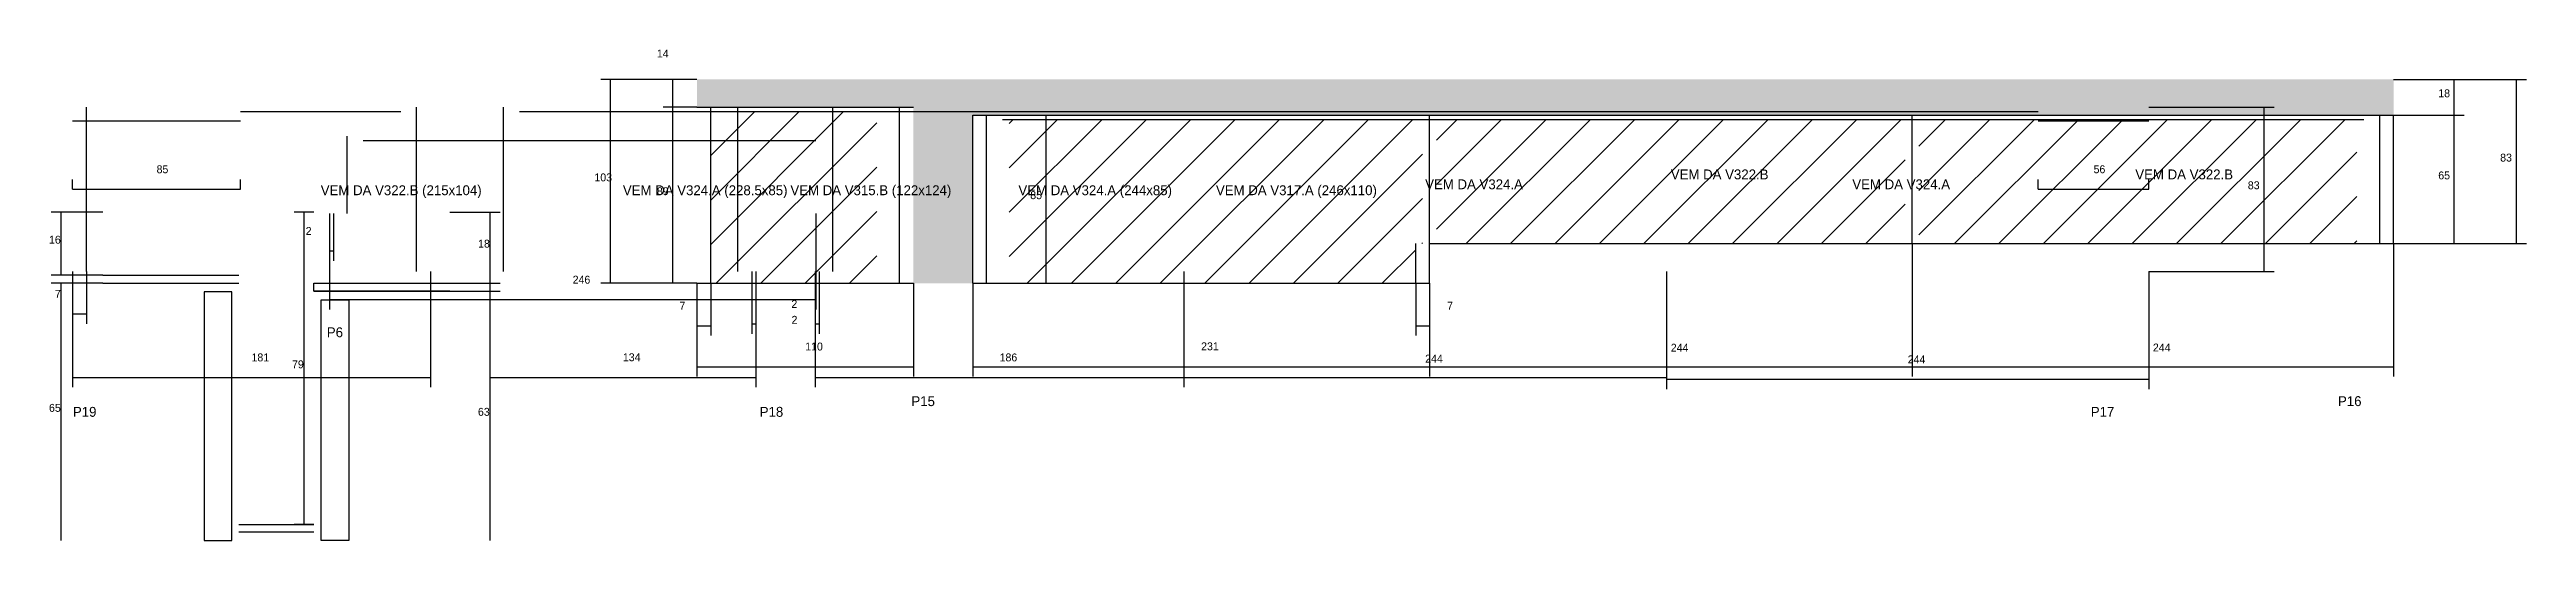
# Model space of a CAD drawing. Header units: metres. Extents: x -2848 to 22762, y -49062 to 1016.
# Drawn here: x 7885 to 9138, y -46418 to -46170 of the extents above; entities that cross this region are included whole.
import ezdxf

# ---------------------------------------------------------------- set-up
doc = ezdxf.new("R2010")
doc.units = ezdxf.units.M
for name, color, linetype in [('COTA', 4, 'Continuous'), ('Hachura', 253, 'Continuous'), ('NOMENCLATURA', 7, 'Continuous'), ('Painéis', 200, 'Continuous'), ('SARR_2.2x7', 40, 'Continuous'), ('SARR_3.5x7', 81, 'Continuous'), ('Texto Seção', 7, 'Continuous')]:
    doc.layers.add(name, color=color, linetype=linetype)

msp = doc.modelspace()

# ---------------------------------------------------------------- texts
at = {"layer": 'COTA'}
for s, p in [('14', (8192.4, -46173.6)), ('18', (9093.2, -46193.7)), ('85', (7939.4, -46232.1)), ('56', (8918.9, -46232.1)), ('83', (9124.5, -46226.2)), ('103', (8160.8, -46236.2)), ('89', (8192.4, -46243.2)), ('85', (8381.2, -46245.2)), ('83', (8996.9, -46240.2)), ('65', (9093.2, -46235.2)), ('16', (7885, -46267.7)), ('2', (8014.8, -46263.3)), ('18', (8102, -46269.7)), ('7', (7888, -46295.1)), ('246', (8149.8, -46287.9)), ('7', (8203.8, -46301.1)), ('2', (8260.4, -46300.2)), ('2', (8260.5, -46308.2)), ('7', (8592, -46301.1)), ('110', (8267.4, -46321.7)), ('231', (8467.6, -46321.6)), ('244', (8705.1, -46322.3)), ('244', (8948.9, -46322.2)), ('181', (7987.4, -46327.2)), ('79', (8007.9, -46330.7)), ('134', (8175.2, -46327.1)), ('186', (8365.7, -46327.2)), ('244', (8580.9, -46327.8)), ('244', (8824.9, -46328.2)), ('65', (7885, -46352.7)), ('63', (8101.9, -46354.7))]:
    msp.add_text(s, height=4, dxfattribs=at).set_placement(p)
at = {"layer": 'NOMENCLATURA'}
for s, p in [('P6', (8025.5, -46315)), ('P19', (7897.1, -46355.2)), ('P18', (8244.4, -46355.2)), ('P15', (8321.1, -46349.8)), ('P17', (8917.5, -46355.2)), ('P16', (9042.5, -46349.8))]:
    msp.add_text(s, height=5, dxfattribs=at).set_placement(p)
at = {"layer": 'Texto Seção'}
for s, p in [('VEM DA V322.B', (8705.1, -46235.2)), ('VEM DA V322.B', (8940, -46235.2)), ('VEM DA V322.B^J(215x104)', (8022.4, -46243.2)), ('VEM DA V324.A^J(228.5x85)', (8175.2, -46243.2)), ('VEM DA V315.B^J(122x124)', (8259.9, -46243.2)), ('VEM DA V324.A^J(244x85)', (8375.2, -46243.2)), ('VEM DA V317.A^J(246x110)', (8475.1, -46243.2)), ('VEM DA V324.A', (8580.9, -46240.2)), ('VEM DA V324.A', (8796.9, -46240.2))]:
    msp.add_text(s, height=5, dxfattribs=at).set_placement(p)

# ---------------------------------------------------------------- hatches: boundary and pattern name
at = {"layer": 'COTA'}
h = msp.add_hatch(dxfattribs=at)
h.set_pattern_fill('AR-CONC', scale=0.03)
h.paths.add_polyline_path([(8352.1, -46202.7), (8583.1, -46202.7), (9070.6, -46202.7), (9070.6, -46184.7), (8212.6, -46184.7), (8212.6, -46198.7), (8322.1, -46198.7), (8322.1, -46287.7), (8352.1, -46287.7)])
at = {"layer": 'Hachura'}
h = msp.add_hatch(dxfattribs=at)
h.set_pattern_fill('ANSI31', scale=5)
h.paths.add_polyline_path([(8303.6, -46200.9), (8219.6, -46200.9), (8219.6, -46287.7), (8303.6, -46287.7)])
h = msp.add_hatch(dxfattribs=at)
h.set_pattern_fill('ANSI31', scale=5)
h.paths.add_polyline_path([(8576.1, -46287.7), (8576.1, -46267.7), (8579.6, -46267.7), (8579.6, -46204.9), (8370.6, -46204.9), (8370.6, -46287.7)])
h = msp.add_hatch(dxfattribs=at)
h.set_pattern_fill('ANSI31', scale=5)
h.paths.add_polyline_path([(8823.6, -46267.7), (8823.6, -46204.9), (8586.6, -46204.9), (8586.6, -46267.7)])
h = msp.add_hatch(dxfattribs=at)
h.set_pattern_fill('ANSI31', scale=5)
h.paths.add_polyline_path([(8830.6, -46204.9), (8830.6, -46267.7), (9052.1, -46267.7), (9052.1, -46204.9)])

# ---------------------------------------------------------------- linework, layer by layer
at = {"layer": 'COTA'}
for p, q in [((8212.6, -46184.7), (8164, -46184.7)), ((8169, -46287.7), (8169, -46184.7)), ((8212.6, -46184.7), (8195.5, -46184.7)), ((8200.5, -46198.7), (8200.5, -46184.7)), ((9070.6, -46184.7), (9106.3, -46184.7)), ((9070.6, -46184.7), (9137.8, -46184.7)), ((9101.3, -46202.7), (9101.3, -46184.7)), ((9132.8, -46267.7), (9132.8, -46184.7)), ((8212.6, -46198.7), (8195.5, -46198.7)), ((8212.6, -46198.7), (8195.5, -46198.7)), ((8200.5, -46287.7), (8200.5, -46198.7)), ((8367.1, -46202.7), (8394.3, -46202.7)), ((8389.3, -46287.7), (8389.3, -46202.7)), ((8946.9, -46198.7), (9010.2, -46198.7)), ((9005.2, -46281.7), (9005.2, -46198.7)), ((9070.6, -46202.7), (9106.3, -46202.7)), ((9070.6, -46202.7), (9106.3, -46202.7)), ((9101.3, -46267.7), (9101.3, -46202.7)), ((7896.9, -46240.2), (7896.9, -46235.2)), ((7896.9, -46240.2), (7981.9, -46240.2)), ((7981.9, -46240.2), (7981.9, -46235.2)), ((8890.9, -46240.2), (8890.9, -46235.2)), ((8890.9, -46240.2), (8946.9, -46240.2)), ((8946.9, -46240.2), (8946.9, -46235.2)), ((7912.3, -46251.7), (7886.1, -46251.7)), ((7891.1, -46283.7), (7891.1, -46251.7)), ((8019, -46251.7), (8009, -46251.7)), ((8014, -46409.7), (8014, -46251.7)), ((8026.8, -46252.4), (8026.8, -46301)), ((8026.8, -46252.4), (8026.8, -46276.3)), ((8028.8, -46252.4), (8028.8, -46276.3)), ((8087.7, -46251.7), (8113.1, -46251.7)), ((8108.1, -46287.7), (8108.1, -46251.7)), ((8272.8, -46252.4), (8272.8, -46301)), ((8827.1, -46267.7), (8827.1, -46334.9)), ((8827.1, -46267.7), (8827.1, -46334.9)), ((9070.6, -46267.7), (9070.6, -46334.9)), ((9070.6, -46267.7), (9106.3, -46267.7)), ((9070.6, -46267.7), (9137.8, -46267.7)), ((8026.8, -46271.3), (8028.8, -46271.3)), ((7912.3, -46283.7), (7886.1, -46283.7)), ((7912.3, -46287.7), (7886.1, -46287.7)), ((7891.1, -46417.7), (7891.1, -46287.7)), ((7896.9, -46281.7), (7896.9, -46340.3)), ((7896.9, -46281.7), (7896.9, -46308.2)), ((7903.9, -46281.7), (7903.9, -46308.2)), ((8077.9, -46281.7), (8077.9, -46340.3)), ((8087.7, -46287.7), (8113.1, -46287.7)), ((8087.7, -46291.7), (8113.1, -46291.7)), ((8107.9, -46281.7), (8107.9, -46340.3)), ((8108.1, -46417.7), (8108.1, -46291.7)), ((8212.6, -46287.7), (8164, -46287.7)), ((8212.6, -46287.7), (8195.5, -46287.7)), ((8212.6, -46287.7), (8212.6, -46334.9)), ((8212.6, -46287.7), (8212.6, -46314.2)), ((8219.6, -46287.7), (8219.6, -46314.2)), ((8240.4, -46281.7), (8240.4, -46313.2)), ((8242.4, -46281.7), (8242.4, -46340.3)), ((8242.4, -46281.7), (8242.4, -46313.2)), ((8272.4, -46281.7), (8272.4, -46340.3)), ((8272.4, -46281.7), (8272.4, -46313.2)), ((8274.4, -46281.7), (8274.4, -46313.2)), ((8322.1, -46287.7), (8322.1, -46334.9)), ((8352.1, -46287.7), (8352.1, -46334.9)), ((8367.1, -46287.7), (8394.3, -46287.7)), ((8458.9, -46281.7), (8458.9, -46340.3)), ((8458.9, -46281.7), (8458.9, -46340.3)), ((8576.1, -46287.7), (8576.1, -46314.2)), ((8583.1, -46287.7), (8583.1, -46334.9)), ((8583.1, -46287.7), (8583.1, -46314.2)), ((8583.1, -46287.7), (8583.1, -46334.9)), ((8702.9, -46281.7), (8702.9, -46340.3)), ((8702.9, -46281.7), (8702.9, -46341.2)), ((8946.9, -46281.7), (8946.9, -46341.2)), ((8946.9, -46281.7), (9010.2, -46281.7)), ((7896.9, -46303.2), (7903.9, -46303.2)), ((8026.8, -46296), (8272.8, -46296)), ((8212.6, -46309.2), (8219.6, -46309.2)), ((8240.4, -46308.2), (8242.4, -46308.2)), ((8272.4, -46308.2), (8274.4, -46308.2)), ((8576.1, -46309.2), (8583.1, -46309.2)), ((8212.6, -46329.9), (8322.1, -46329.9)), ((8352.1, -46329.9), (8583.1, -46329.9)), ((8583.1, -46329.9), (8827.1, -46329.9)), ((8827.1, -46329.9), (9070.6, -46329.9)), ((7896.9, -46335.3), (8077.9, -46335.3)), ((8107.9, -46335.3), (8242.4, -46335.3)), ((8272.4, -46335.3), (8458.9, -46335.3)), ((8458.9, -46335.3), (8702.9, -46335.3)), ((8702.9, -46336.2), (8946.9, -46336.2)), ((8019, -46409.7), (8009, -46409.7))]:
    msp.add_line(p, q, dxfattribs=at)
at = {"layer": 'Painéis'}
for p, q in [((8212.6, -46198.7), (8322.1, -46198.7)), ((8352.1, -46202.7), (8583.1, -46202.7)), ((8352.1, -46287.7), (8352.1, -46202.7)), ((8583.1, -46202.7), (9070.6, -46202.7)), ((8583.1, -46287.7), (8583.1, -46202.7)), ((8583.1, -46267.7), (8583.1, -46202.7)), ((8827.1, -46267.7), (8827.1, -46202.7)), ((9070.6, -46267.7), (9070.6, -46202.7)), ((8583.1, -46267.7), (9070.6, -46267.7)), ((7912.3, -46283.7), (7981, -46283.7)), ((7912.3, -46287.7), (7981, -46287.7)), ((8019, -46287.7), (8087.7, -46287.7)), ((8019, -46291.7), (8087.7, -46291.7)), ((8212.6, -46287.7), (8322.1, -46287.7)), ((8352.1, -46287.7), (8583.1, -46287.7)), ((7981, -46409.7), (8019, -46409.7)), ((7981, -46413.3), (8019, -46413.3))]:
    msp.add_line(p, q, dxfattribs=at)
msp.add_lwpolyline([(8087.7, -46291.7), (8019, -46291.7), (8019, -46287.7), (8087.7, -46287.7)], dxfattribs=at)
at = {"layer": 'SARR_2.2x7'}
for p, q in [((7896.9, -46205.7), (7981.9, -46205.7)), ((7903.9, -46281.7), (7903.9, -46198.7)), ((7981.9, -46200.9), (8062.9, -46200.9)), ((8070.9, -46281.7), (8070.9, -46198.7)), ((8114.9, -46281.7), (8114.9, -46198.7)), ((8122.9, -46200.9), (8225.4, -46200.9)), ((8212.6, -46200.9), (8307.1, -46200.9)), ((8219.6, -46287.7), (8219.6, -46198.7)), ((8233.4, -46281.7), (8233.4, -46198.7)), ((8281.4, -46281.7), (8281.4, -46198.7)), ((8289.4, -46200.9), (8458.9, -46200.9)), ((8315.1, -46287.7), (8315.1, -46198.7)), ((8359.1, -46287.7), (8359.1, -46202.7)), ((8367.1, -46204.9), (8583.1, -46204.9)), ((8458.9, -46200.9), (8702.9, -46200.9)), ((8583.1, -46204.9), (8827.1, -46204.9)), ((8702.9, -46200.9), (8890.9, -46200.9)), ((8827.1, -46204.9), (9055.6, -46204.9)), ((8890.9, -46205.7), (8946.9, -46205.7)), ((9063.6, -46267.7), (9063.6, -46202.7)), ((8035.8, -46252.4), (8035.8, -46213.4)), ((8043.8, -46215.6), (8272.8, -46215.6)), ((8576.1, -46287.7), (8576.1, -46267.7))]:
    msp.add_line(p, q, dxfattribs=at)
at = {"layer": 'SARR_3.5x7'}
for points in [[(7977.4, -46292.1), (7963.4, -46292.1), (7963.4, -46417.7), (7977.4, -46417.7)], [(8022.6, -46296.1), (8036.6, -46296.1), (8036.6, -46417.7), (8022.6, -46417.7)]]:
    msp.add_lwpolyline(points, close=True, dxfattribs=at)

msp.set_redraw_order([(e.dxf.handle, doc.entitydb.next_handle()) for e in msp.query("TEXT MTEXT ATTDEF DIMENSION ARC_DIMENSION")])  # texts and dimensions are drawn at this point

doc.saveas('drawing.dxf')
